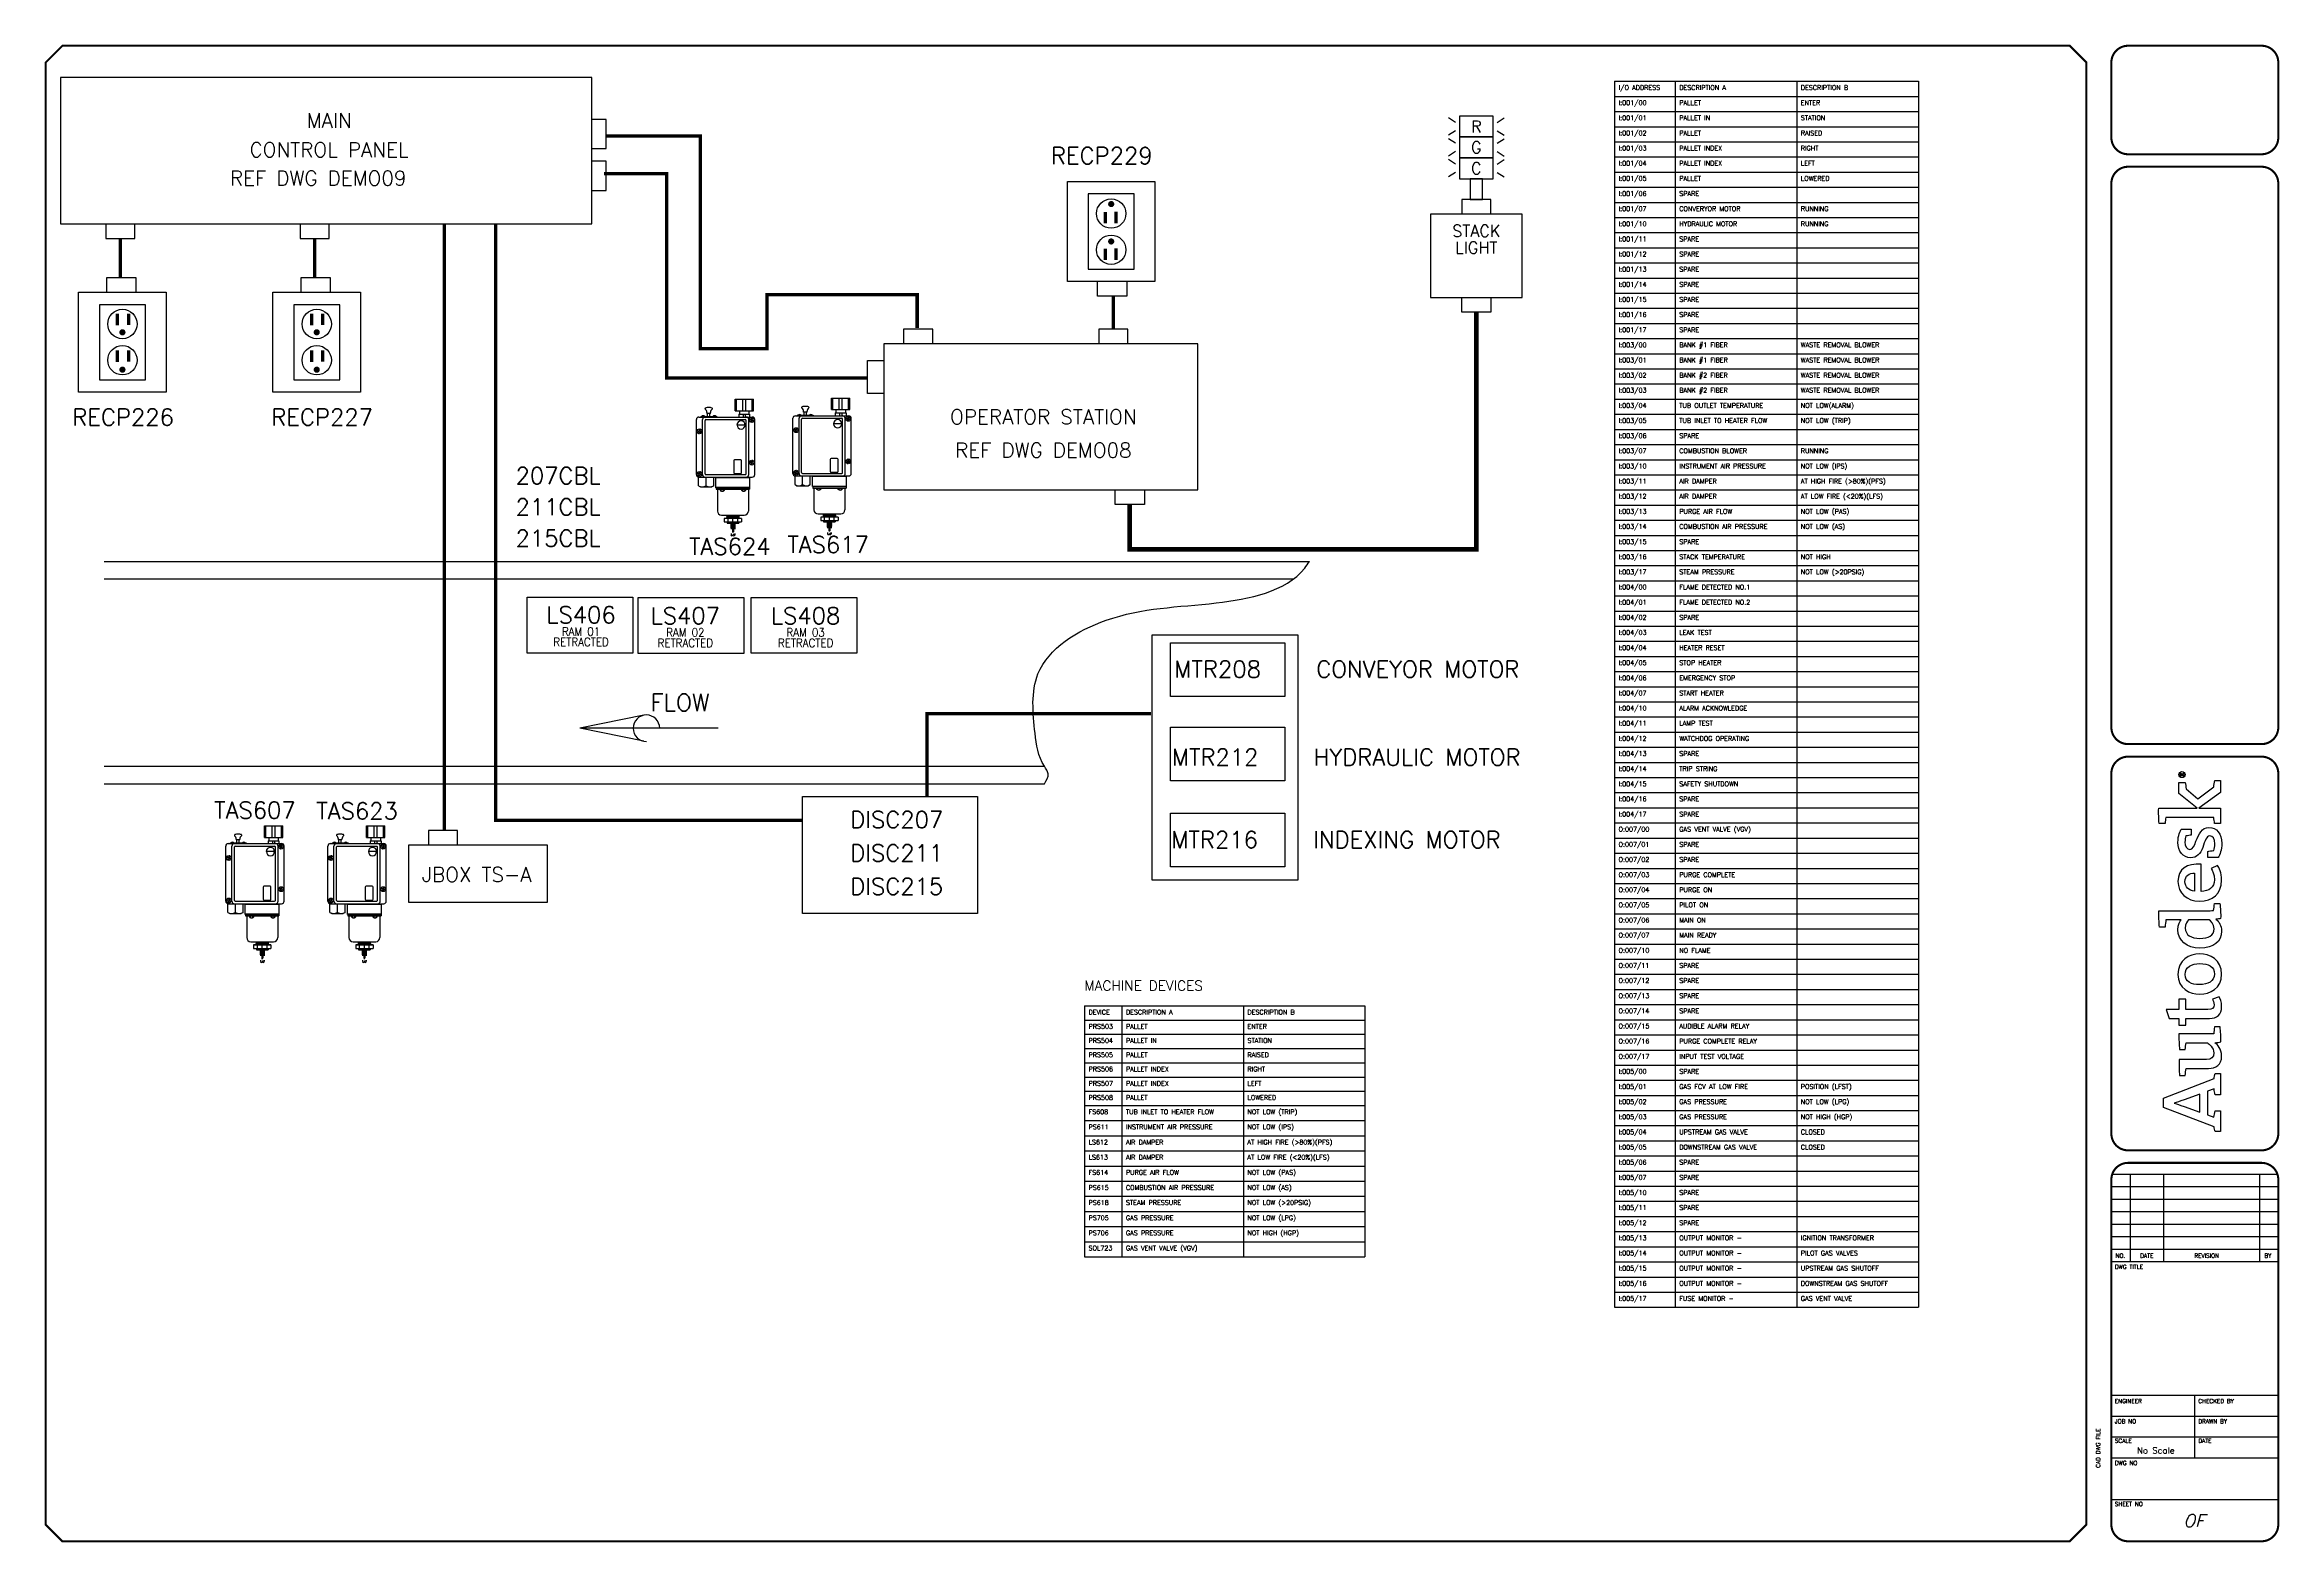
# Model space of a CAD drawing. Header units: inches. Extents: x 0 to 33.5, y 0 to 22.4.
import ezdxf
from ezdxf.enums import TextEntityAlignment as Align

# ---------------------------------------------------------------- set-up
doc = ezdxf.new("R2010")
doc.units = ezdxf.units.IN
doc.header["$MEASUREMENT"] = 0
doc.linetypes.add('DASHED', pattern=[0.75, 0.5, -0.25])
for name, color, linetype in [('LAYER_1', 160, 'Continuous'), ('MISC', 7, 'Continuous'), ('PDESC', 142, 'Continuous'), ('PSYMS', 7, 'Continuous'), ('PTAG', 150, 'Continuous'), ('REFDWG', 6, 'Continuous'), ('TITLE', 7, 'Continuous')]:
    doc.layers.add(name, color=color, linetype=linetype)
doc.styles.add('ITALIC', font='ITALIC')
doc.styles.add('LEGACY', font='romans.shx')
doc.styles.add('ROMANS', font='ROMANS')
doc.styles.add('SIMPLEX', font='SIMPLEX')
doc.styles.add('WD', font='romans.shx')

# ---------------------------------------------------------------- blocks, each defined once
blk = doc.blocks.new('MMREFDWG')
at = {"style": 'LEGACY', "width": 0.9, "flags": 8}
blk.add_attdef('REF_DWG', (0, 0), '', height=0.1, dxfattribs=at)
blk = doc.blocks.new('MMPTAG')
at = {"style": 'WD', "width": 0.9, "flags": 8}
for tag, p in [('P_TAG1', (-0.125, 0)), ('DESC1', (0.75, 0)), ('DESC2', (0.75, -0.188)), ('DESC3', (0.75, -0.375))]:
    blk.add_attdef(tag, p, '', height=0.125, dxfattribs=at)
at = {"linetype": 'Continuous', "style": 'WD', "flags": 1}
for tag, p in [('P_MFG', (-0.123, -0.169)), ('P_CAT', (-0.123, -0.103))]:
    blk.add_attdef(tag, text='', height=0.05, dxfattribs=at).set_placement(p, align=Align.MIDDLE)
at = {"linetype": 'Continuous', "style": 'WD', "flags": 9}
for tag, p in [('P_ASSYCODE', (-0.123, -0.216)), ('WDBLKNAM', (-0.123, -0.069))]:
    blk.add_attdef(tag, text='', height=0.01, dxfattribs=at).set_placement(p, align=Align.CENTER)
blk = doc.blocks.new('wd_ptag')
at = {"style": 'WD', "width": 0.9, "flags": 1}
blk.add_attdef('P_ITEM', text='', height=0.125, dxfattribs=at).set_placement((0, 0.469), align=Align.CENTER)
at = {"style": 'WD'}
for tag, width, p in [('INST', 0.8, (0, 0.312)), ('P_TAG1', 0.9, (0, 0)), ('LOC', 0.8, (0, 0.156)), ('DESC1', 0.9, (0, -0.188)), ('DESC2', 0.9, (0, -0.344)), ('DESC3', 0.9, (0, -0.5)), ('MFG', 0.9, (0, -0.656)), ('CAT', 0.9, (0, -0.812))]:
    blk.add_attdef(tag, text='', height=0.125, dxfattribs=dict(at, width=width)).set_placement(p, align=Align.CENTER)
at = {"linetype": 'Continuous', "style": 'WD'}
for tag, flags, p in [('RATING10', 9, (0.344, -0.312)), ('RATING12', 9, (0.344, -0.327)), ('RATING11', 9, (0.344, -0.343)), ('RATING1', 9, (0.344, -0.171)), ('RATING2', 9, (0.344, -0.187)), ('RATING4', 9, (0.344, -0.202)), ('RATING3', 9, (0.344, -0.218)), ('RATING8', 9, (0.344, -0.234)), ('RATING7', 9, (0.344, -0.249)), ('RATING6', 9, (0.344, -0.265)), ('RATING5', 9, (0.344, -0.281)), ('RATING9', 9, (0.344, -0.296)), ('WDBLKNAM', 1, (0.359, -0.369)), ('ASSYCODE', 9, (0.016, -0.859))]:
    blk.add_attdef(tag, text='', height=0.01, dxfattribs=dict(at, flags=flags)).set_placement(p, align=Align.CENTER)
blk = doc.blocks.new('AI9-BLK2')
at = {"layer": 'LAYER_1', "color": 7}
blk.add_circle((0, 0), 2.03, dxfattribs=at)
blk.add_open_spline([(1.7, 0), (1.7, -1), (1, -1.8), (0, -1.8), (-1, -1.8), (-1.7, -1), (-1.7, 0), (-1.7, 1), (-1, 1.8), (0, 1.8), (1, 1.8), (1.7, 1), (1.7, 0)], degree=3, knots=[0, 0, 0, 0, 1, 1, 1, 2, 2, 2, 3, 3, 3, 4, 4, 4, 4], dxfattribs=at)
blk = doc.blocks.new('AI9-BLK1')
at = {"layer": 'LAYER_1', "color": 7}
for points, knots in [([(0.7, -1.1), (0.7, -1.1), (0.2, -0.4), (0.2, -0.4), (0.1, -0.2), (0, -0.2), (-0.1, -0.1), (0.3, 0), (0.5, 0.2), (0.5, 0.5), (0.5, 0.8), (0.3, 1.1), (-0.2, 1.1), (-0.2, 1.1), (-0.8, 1.1), (-0.8, 1.1), (-0.8, 1.1), (-0.8, -1.1), (-0.8, -1.1), (-0.8, -1.1), (-0.5, -1.1), (-0.5, -1.1), (-0.5, -1.1), (-0.5, -0.1), (-0.5, -0.1), (-0.4, -0.1), (-0.3, -0.2), (-0.2, -0.3), (-0.2, -0.3), (0.3, -1.1), (0.3, -1.1), (0.3, -1.1), (0.7, -1.1), (0.7, -1.1)], [0, 0, 0, 0, 1, 1, 1, 2, 2, 2, 3, 3, 3, 4, 4, 4, 5, 5, 5, 6, 6, 6, 7, 7, 7, 8, 8, 8, 9, 9, 9, 10, 10, 10, 11, 11, 11, 11]), ([(0.2, 0.5), (0.2, 0.2), (-0.1, 0.1), (-0.3, 0.1), (-0.3, 0.1), (-0.5, 0.1), (-0.5, 0.1), (-0.5, 0.1), (-0.5, 0.8), (-0.5, 0.8), (-0.5, 0.8), (-0.2, 0.8), (-0.2, 0.8), (0.1, 0.8), (0.2, 0.7), (0.2, 0.5)], [0, 0, 0, 0, 1, 1, 1, 2, 2, 2, 3, 3, 3, 4, 4, 4, 5, 5, 5, 5])]:
    blk.add_open_spline(points, degree=3, knots=knots, dxfattribs=at)
blk = doc.blocks.new('LOGO')
for points, knots in [([(35.2, 4.3), (35.2, 4.3), (22.1, 38.1), (22.1, 38.1), (22.1, 38.1), (16.1, 38.1), (16.1, 38.1), (16.1, 38.1), (3.2, 4.3), (3.2, 4.3), (2.2, 4.2), (0.9, 4), (0, 3.7), (0, 3.7), (0, 0), (0, 0), (0, 0), (13.7, 0), (13.7, 0), (13.7, 0), (13.7, 3.7), (13.7, 3.7), (12.4, 4), (10.9, 4.3), (9.5, 4.4), (9.5, 4.4), (11.1, 8.8), (11.1, 8.8), (11.1, 8.8), (26.8, 8.8), (26.8, 8.8), (26.8, 8.8), (28.4, 4.3), (28.4, 4.3), (27, 4.2), (25.8, 4), (24.5, 3.7), (24.5, 3.7), (24.5, 0), (24.5, 0), (24.5, 0), (38.7, 0), (38.7, 0), (38.7, 0), (38.7, 3.7), (38.7, 3.7), (37.9, 3.9), (36, 4.3), (35.2, 4.3)], [0, 0, 0, 0, 1, 1, 1, 2, 2, 2, 3, 3, 3, 4, 4, 4, 5, 5, 5, 6, 6, 6, 7, 7, 7, 8, 8, 8, 9, 9, 9, 10, 10, 10, 11, 11, 11, 12, 12, 12, 13, 13, 13, 14, 14, 14, 15, 15, 15, 16, 16, 16, 16]), ([(12.8, 13.8), (12.8, 13.8), (16.6, 24.3), (16.6, 24.3), (17.8, 27.5), (18.2, 28.8), (18.8, 30.9), (18.8, 30.9), (18.9, 30.9), (18.9, 30.9), (19.6, 28.9), (20, 27.5), (21.1, 24.3), (21.1, 24.3), (24.9, 13.8), (24.9, 13.8), (24.9, 13.8), (12.8, 13.8), (12.8, 13.8)], [0, 0, 0, 0, 1, 1, 1, 2, 2, 2, 3, 3, 3, 4, 4, 4, 5, 5, 5, 6, 6, 6, 6]), ([(70.8, 23.1), (70.8, 23.1), (70.8, 27.7), (70.8, 27.7), (70.8, 27.7), (75.3, 27.7), (75.3, 27.7), (75.3, 27.7), (75.3, 34.3), (75.3, 34.3), (75.3, 34.3), (81.3, 36.2), (81.3, 36.2), (81.3, 36.2), (81.3, 27.7), (81.3, 27.7), (81.3, 27.7), (88, 27.7), (88, 27.7), (88, 27.7), (88, 23.1), (88, 23.1), (88, 23.1), (81.3, 23.1), (81.3, 23.1), (81.3, 23.1), (81.3, 8.4), (81.3, 8.4), (81.3, 5.6), (82.1, 4.3), (84.3, 4.3), (86, 4.3), (87.5, 5.1), (88, 5.5), (88, 5.5), (89.7, 0.9), (89.7, 0.9), (88.7, 0.3), (86.5, -0.7), (83.2, -0.7), (77.6, -0.7), (75.3, 2.4), (75.3, 7.4), (75.3, 7.4), (75.3, 23.1), (75.3, 23.1), (75.3, 23.1), (70.8, 23.1), (70.8, 23.1)], [0, 0, 0, 0, 1, 1, 1, 2, 2, 2, 3, 3, 3, 4, 4, 4, 5, 5, 5, 6, 6, 6, 7, 7, 7, 8, 8, 8, 9, 9, 9, 10, 10, 10, 11, 11, 11, 12, 12, 12, 13, 13, 13, 14, 14, 14, 15, 15, 15, 16, 16, 16, 16]), ([(147.1, 4.7), (147.1, 5.4), (147, 6.1), (147, 6.9), (147, 6.9), (147, 41.1), (147, 41.1), (143.4, 41.2), (139.3, 41), (136.1, 40.7), (136.1, 40.7), (136.1, 37), (136.1, 37), (137.7, 36.8), (139.6, 36.6), (141, 36.4), (141, 36.4), (141, 36.4), (141, 36.4), (141, 36.4), (141, 26.2), (141, 26.2), (140, 27.1), (138, 28.4), (134.3, 28.4), (127.3, 28.4), (122, 22.6), (122, 13.8), (122, 4.5), (126.6, -0.7), (133.4, -0.7), (137.1, -0.7), (139.6, 1.1), (141.3, 3.1), (141.3, 2.1), (141.6, 0.6), (141.8, 0), (145.2, -0.2), (148.7, 0.1), (151.7, 0.4), (151.7, 0.4), (151.7, 4.1), (151.7, 4.1), (150.2, 4.2), (148.4, 4.5), (147.1, 4.7)], [0, 0, 0, 0, 1, 1, 1, 2, 2, 2, 3, 3, 3, 4, 4, 4, 5, 5, 5, 6, 6, 6, 7, 7, 7, 8, 8, 8, 9, 9, 9, 10, 10, 10, 11, 11, 11, 12, 12, 12, 13, 13, 13, 14, 14, 14, 15, 15, 15, 15]), ([(229.4, 4.6), (229.4, 4.6), (221.5, 15.2), (221.5, 15.2), (221.5, 15.2), (228, 23), (228, 23), (229.4, 23.1), (231.3, 23.3), (232.4, 23.6), (232.4, 23.6), (232.4, 27.7), (232.4, 27.7), (232.4, 27.7), (225, 27.7), (225, 27.7), (225, 27.7), (215.2, 15.6), (215.2, 15.6), (215.2, 15.6), (215.2, 41.2), (215.2, 41.2), (211.8, 41.3), (208.2, 41.2), (205.1, 40.9), (205.1, 40.9), (205.1, 36.9), (205.1, 36.9), (206.5, 36.8), (208, 36.6), (209.1, 36.5), (209.1, 36.5), (209.1, 4.5), (209.1, 4.5), (207.8, 4.4), (206.3, 4.2), (205.1, 4), (205.1, 4), (205.1, 0), (205.1, 0), (205.1, 0), (215.2, 0), (215.2, 0), (215.2, 0), (215.2, 14.5), (215.2, 14.5), (215.2, 14.5), (225.6, 0), (225.6, 0), (225.6, 0), (233.7, 0), (233.7, 0), (233.7, 0), (233.7, 3.8), (233.7, 3.8), (232.2, 4.2), (230.6, 4.4), (229.4, 4.6)], [0, 0, 0, 0, 1, 1, 1, 2, 2, 2, 3, 3, 3, 4, 4, 4, 5, 5, 5, 6, 6, 6, 7, 7, 7, 8, 8, 8, 9, 9, 9, 10, 10, 10, 11, 11, 11, 12, 12, 12, 13, 13, 13, 14, 14, 14, 15, 15, 15, 16, 16, 16, 17, 17, 17, 18, 18, 18, 19, 19, 19, 19]), ([(59.7, -0.1), (59.5, 0.6), (59.2, 2.6), (59.1, 3.8), (57.8, 2), (54.9, -0.7), (50.2, -0.7), (44.2, -0.7), (42, 3.1), (42, 8.1), (42, 8.1), (42, 22.9), (42, 22.9), (40.6, 23.2), (38.8, 23.4), (37.3, 23.5), (37.3, 23.5), (37.3, 27.3), (37.3, 27.3), (40.3, 27.6), (44.4, 27.8), (48, 27.6), (48, 27.6), (48, 9.3), (48, 9.3), (48, 6.2), (49.1, 4.5), (52.3, 4.5), (55.8, 4.5), (58.4, 7.9), (59, 8.6), (59, 8.6), (59, 23), (59, 23), (57.8, 23.2), (56, 23.4), (54.6, 23.5), (54.6, 23.5), (54.6, 27.3), (54.6, 27.3), (57.6, 27.7), (61.5, 27.8), (65, 27.7), (65, 27.7), (65, 4.6), (65, 4.6), (66.3, 4.4), (68.1, 4.2), (69.6, 4.1), (69.6, 4.1), (69.6, 0.3), (69.6, 0.3), (66.7, 0), (63, -0.2), (59.7, -0.1)], [0, 0, 0, 0, 1, 1, 1, 2, 2, 2, 3, 3, 3, 4, 4, 4, 5, 5, 5, 6, 6, 6, 7, 7, 7, 8, 8, 8, 9, 9, 9, 10, 10, 10, 11, 11, 11, 12, 12, 12, 13, 13, 13, 14, 14, 14, 15, 15, 15, 16, 16, 16, 17, 17, 17, 18, 18, 18, 18]), ([(104.8, -0.7), (95.2, -0.7), (91.4, 7), (91.4, 13.8), (91.4, 20.6), (95.1, 28.4), (104.6, 28.4), (114.1, 28.4), (118.3, 20.8), (118.3, 14), (118.3, 7.2), (114.2, -0.7), (104.8, -0.7)], [0, 0, 0, 0, 1, 1, 1, 2, 2, 2, 3, 3, 3, 4, 4, 4, 4]), ([(104.5, 23.6), (99.6, 23.6), (97.8, 19.5), (97.8, 14), (97.8, 8.5), (99.9, 4.1), (104.8, 4.1), (109.8, 4.1), (111.8, 8.2), (111.8, 13.8), (111.8, 19.3), (109.5, 23.6), (104.5, 23.6)], [0, 0, 0, 0, 1, 1, 1, 2, 2, 2, 3, 3, 3, 4, 4, 4, 4]), ([(141, 7.6), (140.3, 6.7), (138.2, 4.3), (135, 4.3), (130.5, 4.3), (128.5, 8.1), (128.5, 13.8), (128.5, 19.6), (130.9, 23.5), (135.4, 23.5), (138.3, 23.5), (139.9, 22.3), (141, 21.3), (141, 21.3), (141, 7.6), (141, 7.6)], [0, 0, 0, 0, 1, 1, 1, 2, 2, 2, 3, 3, 3, 4, 4, 4, 5, 5, 5, 5]), ([(167.6, 4.1), (171.4, 4.1), (173.8, 5.5), (175, 6.2), (175, 6.2), (177.1, 2.1), (177.1, 2.1), (175.5, 1.1), (172.6, -0.7), (167.2, -0.7), (158.2, -0.7), (153.3, 5.5), (153.3, 14), (153.3, 22.5), (158.9, 28.4), (166.4, 28.4), (174.6, 28.4), (178.7, 22.5), (177.9, 12.9), (177.9, 12.9), (159.8, 12.9), (159.8, 12.9), (160, 7.9), (162.3, 4.1), (167.6, 4.1)], [0, 0, 0, 0, 1, 1, 1, 2, 2, 2, 3, 3, 3, 4, 4, 4, 5, 5, 5, 6, 6, 6, 7, 7, 7, 8, 8, 8, 8]), ([(172, 17.3), (171.9, 20.8), (170.4, 23.7), (166.3, 23.7), (162.6, 23.7), (160.6, 21.2), (159.9, 17.3), (159.9, 17.3), (172, 17.3), (172, 17.3)], [0, 0, 0, 0, 1, 1, 1, 2, 2, 2, 3, 3, 3, 3]), ([(193.3, 16.4), (190.2, 17.6), (187.8, 18.3), (187.8, 20.5), (187.8, 22.6), (189.9, 23.7), (192.6, 23.7), (194.1, 23.7), (195.6, 23.5), (196.8, 23.1), (196.9, 21.9), (197.1, 20.1), (197.3, 19.6), (197.3, 19.6), (201.3, 19.6), (201.3, 19.6), (201.3, 19.6), (201.3, 26.1), (201.3, 26.1), (200.2, 26.8), (197.1, 28.4), (192.4, 28.4), (186.5, 28.4), (182.2, 25), (182.2, 20.1), (182.2, 15.7), (184.9, 13.4), (189.1, 11.9), (193.4, 10.4), (196.7, 9.3), (196.7, 7.2), (196.7, 5.1), (195, 3.9), (191.4, 3.9), (189.9, 3.9), (188.1, 4.1), (187, 4.6), (186.9, 5.9), (186.6, 7.8), (186.3, 8.4), (186.3, 8.4), (182.3, 8.4), (182.3, 8.4), (182.3, 8.4), (182.3, 1.6), (182.3, 1.6), (182.3, 1.6), (182.3, 1.6), (182.3, 1.6), (184.1, 0.5), (187.5, -0.8), (191.8, -0.8), (198.3, -0.8), (202.4, 2.6), (202.4, 7.8), (202.4, 12.5), (197.8, 14.6), (193.3, 16.4)], [0, 0, 0, 0, 1, 1, 1, 2, 2, 2, 3, 3, 3, 4, 4, 4, 5, 5, 5, 6, 6, 6, 7, 7, 7, 8, 8, 8, 9, 9, 9, 10, 10, 10, 11, 11, 11, 12, 12, 12, 13, 13, 13, 14, 14, 14, 15, 15, 15, 16, 16, 16, 17, 17, 17, 18, 18, 18, 19, 19, 19, 19])]:
    blk.add_open_spline(points, degree=3, knots=knots)
for name, p in [('AI9-BLK2', (237.6, 25.7)), ('AI9-BLK1', (237.8, 25.7))]:
    blk.add_blockref(name, p)
blk = doc.blocks.new('acade_title')
at = {"layer": 'TITLE'}
for p, q in [((30.594, 22.177), (30.594, 20.781)), ((30.969, 5.531), (33.469, 5.531)), ((31.25, 5.531), (31.25, 4.219)), ((31.75, 5.531), (31.75, 4.219)), ((33.188, 5.531), (33.188, 4.219)), ((30.969, 5.344), (33.469, 5.344)), ((30.969, 5.156), (33.469, 5.156)), ((30.969, 4.969), (33.469, 4.969)), ((30.969, 4.781), (33.469, 4.781)), ((30.969, 4.594), (33.469, 4.594)), ((30.969, 4.406), (33.469, 4.406)), ((30.969, 4.219), (33.469, 4.219)), ((30.594, 0.281), (30.594, 2.214)), ((30.969, 2.219), (33.469, 2.219)), ((32.219, 1.281), (32.219, 2.219)), ((30.969, 1.906), (33.469, 1.906)), ((30.969, 1.594), (33.469, 1.594)), ((30.969, 1.281), (33.469, 1.281)), ((30.969, 0.656), (33.469, 0.656))]:
    blk.add_line(p, q, dxfattribs=at)
at = {"layer": 'TITLE', "const_width": 0.0312}
blk.add_lwpolyline([(30.594, 0.281), (30.594, 22.177), (30.344, 22.427), (0.281, 22.427), (0.031, 22.177), (0.031, 0.281), (0.281, 0.031), (30.344, 0.031)], close=True, dxfattribs=at)
for points in [[(31.219, 22.427, 0.414214), (30.969, 22.177, 0.414214)], [(33.469, 22.177, 0.414214), (33.219, 22.427, 0.414214)], [(30.969, 21.052, 0.414214), (31.219, 20.802, 0.414214)], [(33.219, 20.802, 0.414214), (33.469, 21.052, 0.414214)], [(31.219, 20.615, 0.414214), (30.969, 20.365, 0.414214)], [(33.469, 20.365, 0.414214), (33.219, 20.615, 0.414214)], [(30.969, 12.219, 0.414214), (31.219, 11.969, 0.414214)], [(33.219, 11.969, 0.414214), (33.469, 12.219, 0.414214)], [(31.219, 11.781, 0.414214), (30.969, 11.531, 0.414214)], [(33.469, 11.531, 0.414214), (33.219, 11.781, 0.414214)], [(30.969, 6.135, 0.414214), (31.219, 5.885, 0.414214)], [(33.219, 5.885, 0.414214), (33.469, 6.135, 0.414214)], [(31.219, 5.698, 0.414214), (30.969, 5.448, 0.414214)], [(33.469, 5.448, 0.414214), (33.219, 5.698, 0.414214)], [(30.969, 0.281, 0.414214), (31.219, 0.031, 0.414214)], [(33.219, 0.031, 0.414214), (33.469, 0.281, 0.414214)]]:
    blk.add_lwpolyline(points, format="xyb", dxfattribs=at)
for points in [[(33.219, 22.427), (31.219, 22.427)], [(30.969, 22.177), (30.969, 21.052)], [(33.469, 22.177), (33.469, 21.052)], [(33.219, 20.802), (31.219, 20.802)], [(33.219, 20.615), (31.219, 20.615)], [(30.969, 20.365), (30.969, 12.219)], [(33.469, 20.365), (33.469, 12.219)], [(31.219, 11.969), (33.219, 11.969)], [(31.219, 11.781), (33.219, 11.781)], [(31.219, 5.885), (33.219, 5.885)], [(31.219, 5.698), (33.219, 5.698)], [(30.969, 5.448), (30.969, 0.281)], [(33.469, 5.448), (33.469, 0.281)], [(31.219, 0.031), (33.219, 0.031)]]:
    blk.add_lwpolyline(points, dxfattribs=at)
at = {"layer": 'TITLE', "color": 7, "const_width": 0.0312}
for points in [[(30.969, 11.531), (30.969, 6.135)], [(33.469, 11.531), (33.469, 6.135)]]:
    blk.add_lwpolyline(points, dxfattribs=at)
at = {"xscale": 0.02250000000000085, "yscale": 0.02250000000000085, "zscale": 0.02250000000000085, "rotation": 90}
blk.add_blockref('LOGO', (32.605, 6.167), dxfattribs=at)
at = {"layer": 'TITLE', "color": 1, "style": 'SIMPLEX'}
for s, p in [('DWG TITLE', (31.021, 4.109)), ('ENGINEER', (31.021, 2.099)), ('CHECKED BY', (32.271, 2.099)), ('JOB NO', (31.021, 1.797)), ('DRAWN BY', (32.271, 1.797)), ('SCALE', (31.021, 1.505)), ('DATE', (32.271, 1.505)), ('DWG NO', (31.021, 1.172)), ('SHEET NO', (31.021, 0.557))]:
    blk.add_text(s, height=0.0625, dxfattribs=at).set_placement(p)
at = {"layer": 'TITLE', "color": 1}
for s, height, style, p in [('NO.', 0.0625, 'SIMPLEX', (31.104, 4.307)), ('DATE', 0.0625, 'SIMPLEX', (31.5, 4.307)), ('REVISION', 0.0625, 'SIMPLEX', (32.396, 4.307)), ('BY', 0.0625, 'SIMPLEX', (33.313, 4.307)), ('OF', 0.1875, 'ITALIC', (32.208, 0.339))]:
    blk.add_text(s, height=height, dxfattribs=dict(at, style=style)).set_placement(p, align=Align.MIDDLE)
at = {"layer": 'TITLE', "color": 1, "style": 'SIMPLEX'}
blk.add_text('CAD DWG FILE', height=0.0625, rotation=90, dxfattribs=at).set_placement((30.802, 1.13))
at = {"layer": 'TITLE', "color": 1, "style": 'ITALIC'}
for tag, height, p in [('TITLE#1', 0.125, (32.156, 3.406)), ('TITLE#2', 0.125, (32.156, 3.204)), ('TITLE#3', 0.125, (32.156, 3.001)), ('TITLE#4', 0.125, (32.156, 2.799)), ('DWG#', 0.2, (32.156, 0.826))]:
    blk.add_attdef(tag, text='', height=height, dxfattribs=at).set_placement(p, align=Align.CENTER)
at = {"layer": 'TITLE', "color": 1, "style": 'SIMPLEX'}
blk.add_attdef('CAD#', (30.826, 1.958), '', height=0.0938, rotation=90, dxfattribs=at)
at = {"layer": 'TITLE', "color": 1}
for tag, p, height, style in [('ENGINEER', (31.237, 1.958), 0.0938, 'ITALIC'), ('CHKDBY', (32.424, 1.958), 0.0938, 'ITALIC'), ('JOB#', (31.464, 1.644), 0.0938, 'SIMPLEX'), ('DRAWNBY', (32.494, 1.644), 0.0938, 'ITALIC'), ('SCALE', (31.353, 1.344), 0.0938, 'SIMPLEX'), ('DATE', (32.408, 1.344), 0.0938, 'SIMPLEX'), ('SHTS', (32.532, 0.25), 0.2, 'ITALIC')]:
    blk.add_attdef(tag, p, '', height=height, dxfattribs=dict(at, style=style))
at = {"layer": 'TITLE', "color": 1, "style": 'ITALIC'}
blk.add_attdef('SH#', text='', height=0.2, dxfattribs=at).set_placement((31.881, 0.25), align=Align.RIGHT)
at = {"layer": 'TITLE', "color": 7, "flags": 9}
blk.add_attdef('WD_TB', (31.219, 0.031), '', height=0.125, dxfattribs=at)
blk = doc.blocks.new('E1310001')
for p, q in [((1.94, 1.5), (3.04, 1.5)), ((1.94, 0.81), (1.94, 1.5)), ((1.94, 0.81), (1.94, 1.5)), ((1.94, 1.5), (3.04, 1.5)), ((2.02, 0.81), (2.02, 1.5)), ((2.4, 0.81), (2.4, 1.5)), ((2.58, 0.81), (2.58, 1.5)), ((2.96, 0.81), (2.96, 1.5)), ((3.04, 0.81), (3.04, 1.5)), ((3.04, 0.81), (3.04, 1.5)), ((-0.38, -3.01), (-0.38, 0.29)), ((-0.38, -3.01), (-0.38, 0.29)), ((-0.23, 0.44), (-0.12, 0.44)), ((-0.23, 0.44), (2.97, 0.44)), ((-0.12, 0.48), (-0.07, 0.48)), ((-0.12, 0.48), (-0.12, 0.44)), ((-0.12, 0.48), (0.84, 0.48)), ((-0.12, 0.48), (-0.12, 0.44)), ((-0.01, -3.01), (-0.01, 0.29)), ((0.12, 0.48), (0.29, 0.48)), ((0.14, -2.96), (0.14, 0.24)), ((0.19, 0.29), (2.55, 0.29)), ((0.26, 0.66), (0.26, 0.71)), ((0.26, 0.66), (0.26, 0.71)), ((0.47, 0.66), (0.26, 0.66)), ((0.29, 0.66), (0.26, 0.66)), ((0.29, 0.48), (0.29, 0.66)), ((0.29, 0.48), (0.29, 0.66)), ((0.47, 0.66), (0.43, 0.66)), ((0.43, 0.48), (0.43, 0.66)), ((0.43, 0.48), (0.43, 0.66)), ((0.43, 0.48), (0.6, 0.48)), ((0.47, 0.66), (0.47, 0.71)), ((0.47, 0.66), (0.47, 0.71)), ((0.8, 0.48), (0.84, 0.48)), ((0.84, 0.48), (0.84, 0.44)), ((0.84, 0.48), (0.84, 0.44)), ((0.84, 0.44), (2.16, 0.44)), ((1.94, 0.81), (2.2, 0.81)), ((1.94, 0.81), (3.04, 0.81)), ((2.16, 0.61), (2.2, 0.61)), ((2.16, 0.61), (2.16, 0.44)), ((2.16, 0.61), (2.81, 0.61)), ((2.16, 0.61), (2.16, 0.44)), ((2.2, 0.81), (2.2, 0.61)), ((2.2, 0.81), (2.2, 0.61)), ((2.42, 0.61), (2.42, 0.44)), ((2.55, 0.61), (2.55, 0.44)), ((2.6, -2.96), (2.6, 0.24)), ((2.76, -3.01), (2.76, 0.29)), ((2.77, 0.81), (2.77, 0.61)), ((2.77, 0.81), (2.77, 0.61)), ((2.77, 0.81), (3.04, 0.81)), ((2.77, 0.61), (2.81, 0.61)), ((2.81, 0.61), (2.81, 0.44)), ((2.81, 0.61), (2.81, 0.44)), ((2.81, 0.44), (2.97, 0.44)), ((2.92, 0.25), (2.81, 0.28)), ((2.82, 0.32), (2.93, 0.28)), ((2.88, 0.14), (2.92, 0.25)), ((2.95, 0.23), (2.92, 0.13)), ((2.93, 0.28), (2.97, 0.39)), ((3.06, 0.2), (2.95, 0.23)), ((3, 0.38), (2.97, 0.27)), ((2.97, 0.27), (3.07, 0.24)), ((3.12, -3.01), (3.12, 0.29)), ((3.12, -3.01), (3.12, 0.29)), ((-0.22, -0.44), (-0.32, -0.4)), ((-0.31, -0.36), (-0.2, -0.4)), ((-0.25, -0.54), (-0.22, -0.44)), ((-0.18, -0.45), (-0.21, -0.55)), ((-0.2, -0.4), (-0.17, -0.29)), ((-0.07, -0.48), (-0.18, -0.45)), ((-0.13, -0.31), (-0.17, -0.41)), ((-0.17, -0.41), (-0.06, -0.45)), ((2.55, -0.04), (2.05, -0.04)), ((1.86, -2.17), (1.86, -2.89)), ((2.28, -2.12), (1.91, -2.12)), ((2.33, -2.89), (2.33, -2.17)), ((2.92, -2.3), (2.81, -2.27)), ((2.82, -2.23), (2.93, -2.27)), ((2.88, -2.41), (2.92, -2.3)), ((2.95, -2.32), (2.92, -2.42)), ((2.93, -2.27), (2.97, -2.16)), ((3.06, -2.35), (2.95, -2.32)), ((3, -2.17), (2.97, -2.28)), ((2.97, -2.28), (3.07, -2.32)), ((-0.22, -2.99), (-0.32, -2.95)), ((-0.31, -2.91), (-0.2, -2.95)), ((-0.25, -3.09), (-0.22, -2.99)), ((-0.25, -3.16), (-0.23, -3.16)), ((-0.25, -3.68), (-0.25, -3.16)), ((-0.25, -3.16), (2.97, -3.16)), ((-0.25, -3.68), (-0.25, -3.16)), ((-0.25, -3.68), (-0.14, -3.75)), ((-0.25, -3.68), (-0.14, -3.75)), ((-0.18, -3), (-0.21, -3.1)), ((-0.2, -2.95), (-0.17, -2.84)), ((-0.07, -3.03), (-0.18, -3)), ((-0.13, -2.86), (-0.17, -2.96)), ((-0.17, -2.96), (-0.06, -3)), ((-0.14, -3.75), (0.55, -3.75)), ((-0.14, -3.75), (0.55, -3.75)), ((0.19, -3.01), (2.55, -3.01)), ((0.2, -3.68), (0.2, -3.16)), ((0.66, -3.68), (0.55, -3.75)), ((0.66, -3.68), (0.55, -3.75)), ((0.66, -3.68), (0.66, -3.16)), ((0.66, -3.68), (0.66, -3.16)), ((0.66, -3.16), (0.79, -3.16)), ((0.79, -3.8), (0.79, -3.16)), ((0.79, -3.8), (0.79, -3.16)), ((0.79, -3.18), (2.83, -3.18)), ((0.79, -3.77), (2.83, -3.77)), ((0.79, -3.8), (0.81, -3.8)), ((0.79, -3.8), (2.83, -3.8)), ((0.81, -3.8), (0.81, -3.89)), ((0.81, -3.8), (0.81, -3.89)), ((0.81, -3.89), (0.88, -3.89)), ((0.81, -3.89), (2.81, -3.89)), ((0.88, -3.89), (0.88, -5.19)), ((0.88, -3.89), (0.88, -5.19)), ((1.91, -2.94), (2.28, -2.94)), ((2.74, -3.89), (2.74, -5.19)), ((2.74, -3.89), (2.74, -5.19)), ((2.74, -3.89), (2.81, -3.89)), ((2.81, -3.8), (2.81, -3.89)), ((2.81, -3.8), (2.81, -3.89)), ((2.81, -3.8), (2.83, -3.8)), ((2.83, -3.8), (2.83, -3.16)), ((2.83, -3.8), (2.83, -3.16)), ((2.83, -3.16), (2.97, -3.16)), ((1.13, -5.44), (1.46, -5.44)), ((1.13, -5.44), (2.49, -5.44)), ((1.29, -5.63), (1.29, -5.84)), ((2.33, -5.63), (1.29, -5.63)), ((1.29, -5.63), (1.29, -5.84)), ((1.46, -5.63), (1.29, -5.63)), ((2.33, -5.64), (1.29, -5.64)), ((1.29, -5.84), (1.46, -5.84)), ((1.29, -5.84), (2.33, -5.84)), ((1.29, -5.84), (2.33, -5.84)), ((1.46, -5.44), (1.46, -5.5)), ((1.46, -5.44), (1.46, -5.5)), ((1.46, -5.58), (1.46, -5.63)), ((1.46, -5.58), (1.46, -5.63)), ((1.46, -5.84), (1.46, -5.92)), ((1.46, -5.84), (1.46, -5.92)), ((1.46, -5.92), (1.7, -5.92)), ((1.46, -5.92), (2.16, -5.92)), ((1.46, -5.92), (2.16, -5.92)), ((1.52, -5.84), (1.52, -5.63)), ((1.7, -5.92), (1.7, -5.92)), ((1.7, -5.92), (1.7, -5.92)), ((1.7, -5.97), (1.92, -5.95)), ((1.7, -5.97), (1.7, -5.97)), ((1.7, -6.02), (1.92, -6)), ((1.7, -6.02), (1.7, -6.02)), ((1.7, -6.07), (1.92, -6.05)), ((1.7, -6.07), (1.7, -6.07)), ((1.7, -6.12), (1.92, -6.1)), ((1.7, -6.12), (1.7, -6.12)), ((1.7, -6.17), (1.92, -6.15)), ((1.7, -6.17), (1.7, -6.17)), ((1.7, -6.22), (1.92, -6.2)), ((1.7, -6.22), (1.78, -6.21)), ((1.78, -6.21), (1.78, -6.43)), ((1.78, -6.21), (1.78, -6.43)), ((1.81, -5.84), (1.81, -5.63)), ((1.81, -5.84), (1.81, -5.63)), ((1.84, -6.21), (1.92, -6.2)), ((1.84, -6.21), (1.84, -6.43)), ((1.84, -6.21), (1.84, -6.43)), ((1.91, -5.95), (1.92, -5.95)), ((1.91, -6), (1.92, -6)), ((1.91, -6.05), (1.92, -6.05)), ((1.91, -6.1), (1.92, -6.1)), ((1.91, -6.15), (1.92, -6.15)), ((1.94, -5.92), (2.16, -5.92)), ((2.1, -5.84), (2.1, -5.63)), ((2.16, -5.44), (2.16, -5.5)), ((2.16, -5.44), (2.16, -5.5)), ((2.16, -5.44), (2.49, -5.44)), ((2.16, -5.58), (2.16, -5.63)), ((2.16, -5.58), (2.16, -5.63)), ((2.33, -5.63), (2.16, -5.63)), ((2.16, -5.84), (2.16, -5.92)), ((2.16, -5.84), (2.16, -5.92)), ((2.16, -5.84), (2.33, -5.84)), ((2.33, -5.63), (2.33, -5.84)), ((2.33, -5.63), (2.33, -5.84))]:
    blk.add_line(p, q)
at = {"linetype": 'Continuous'}
for p, q in [((1.06, -3.94), (1.08, -3.94)), ((1.25, -3.94), (1.28, -3.94)), ((2.34, -3.94), (2.37, -3.94)), ((2.54, -3.94), (2.56, -3.94)), ((1.46, -5.5), (2.16, -5.5)), ((2.16, -5.58), (1.46, -5.58))]:
    blk.add_line(p, q, dxfattribs=at)
at = {"linetype": 'DASHED'}
for p, q in [((1.7, -6.22), (1.7, -6.28)), ((1.7, -6.22), (1.7, -6.28)), ((1.7, -6.54), (1.7, -6.63)), ((1.7, -6.54), (1.7, -6.63)), ((1.92, -6.2), (1.92, -6.28)), ((1.92, -6.2), (1.92, -6.28)), ((1.92, -6.54), (1.92, -6.63)), ((1.92, -6.54), (1.92, -6.63))]:
    blk.add_line(p, q, dxfattribs=at)
at = {"linetype": 'Continuous'}
for points in [[(1.06, -3.94, 0.04311), (1.07, -3.96, 0.089864), (1.11, -4, 0.114722)], [(1.08, -3.94, 0.038143), (1.09, -3.96, 0.107159), (1.13, -4, 0.020152), (1.13, -4, 0.146236)], [(1.2, -4.01, 0.018907), (1.2, -4, 0.107159), (1.24, -3.97, 0.046714), (1.25, -3.94, 0.064008)], [(1.22, -4, 0.087698), (1.26, -3.97, 0.056406), (1.28, -3.94, 0.084149)], [(2.34, -3.94, 0.04311), (2.35, -3.96, 0.089864), (2.39, -4, 0.114722)], [(2.37, -3.94, 0.038143), (2.38, -3.96, 0.107159), (2.41, -4, 0.020152), (2.42, -4, 0.146236)], [(2.48, -4.01, 0.018907), (2.48, -4, 0.107159), (2.52, -3.97, 0.046714), (2.54, -3.94, 0.064008)], [(2.51, -4, 0.087698), (2.54, -3.97, 0.056406), (2.56, -3.94, 0.084149)]]:
    blk.add_lwpolyline(points, format="xyb", dxfattribs=at)
for centre in [(2.94, 0.26), (-0.19, -0.42), (2.94, -2.29), (-0.19, -2.97)]:
    blk.add_circle(centre, 0.146)
for centre, radius, start, end in [((-0.23, 0.29), 0.15, 90, 180), ((-0.23, 0.29), 0.15, 90, 180), ((0.02, 0.39), 0.128, 40.2781, 139.7219), ((0.02, 0.39), 0.128, 40.2781, 139.7219), ((0.14, 0.29), 0.15, 90, 180), ((0.17, 0.94), 0.0345, 100.7094, 241.5371), ((0.17, 0.94), 0.0345, 100.7094, 241.5371), ((0.19, 0.24), 0.05, 90, 180), ((-0.02, 0.7), 0.275, 1.923, 51.1312), ((-0.02, 0.7), 0.275, 1.923, 51.1312), ((0.36, 0.3), 0.708, 89.9747, 106.1631), ((0.36, 0.3), 0.708, 89.9747, 106.1631), ((0.36, 0.3), 0.708, 73.8369, 90.0253), ((0.36, 0.3), 0.708, 73.8369, 90.0253), ((0.74, 0.7), 0.275, 128.8688, 178.077), ((0.74, 0.7), 0.275, 128.8688, 178.077), ((0.55, 0.94), 0.0345, 298.4629, 79.2906), ((0.55, 0.94), 0.0345, 298.4629, 79.2906), ((0.7, 0.39), 0.128, 40.2781, 139.7219), ((0.7, 0.39), 0.128, 40.2781, 139.7219), ((2.3, -0.04), 0.25, 0, 180), ((2.55, 0.24), 0.05, 0, 90), ((2.61, 0.29), 0.15, 0, 90), ((2.94, 0.26), 0.132, 153.0309, 169.8002), ((2.94, 0.26), 0.132, 243.0309, 259.8002), ((2.97, 0.29), 0.15, 0, 90), ((2.97, 0.29), 0.15, 0, 90), ((2.94, 0.26), 0.132, 63.0309, 79.8002), ((2.94, 0.26), 0.132, 333.0309, 349.8002), ((-0.19, -0.42), 0.132, 153.0309, 169.8002), ((-0.19, -0.42), 0.132, 243.0309, 259.8002), ((-0.19, -0.42), 0.132, 63.0309, 79.8002), ((-0.19, -0.42), 0.132, 333.0309, 349.8002), ((2.3, -0.04), 0.244, 180, 0), ((1.91, -2.17), 0.05, 90, 180), ((2.28, -2.17), 0.05, 0, 90), ((2.94, -2.29), 0.132, 153.0309, 169.8002), ((2.94, -2.29), 0.132, 243.0309, 259.8002), ((2.94, -2.29), 0.132, 63.0309, 79.8002), ((2.94, -2.29), 0.132, 333.0309, 349.8002), ((-0.23, -3.01), 0.15, 180, 270), ((-0.23, -3.01), 0.15, 180, 270), ((-0.23, -3.01), 0.15, 216.8301, 218.1241), ((-0.23, -3.01), 0.15, 216.8301, 218.1241), ((-0.19, -2.97), 0.132, 153.0309, 169.8002), ((-0.19, -2.97), 0.132, 243.0309, 259.8002), ((-0.03, -3.32), 0.425, 237.542, 302.458), ((-0.19, -2.97), 0.132, 63.0309, 79.8002), ((-0.19, -2.97), 0.132, 333.0309, 349.8002), ((0.14, -3.01), 0.15, 180, 270), ((0.19, -2.96), 0.05, 180, 270), ((0.43, -3.32), 0.425, 237.542, 302.458), ((1.91, -2.89), 0.05, 180, 270), ((2.28, -2.89), 0.05, 270, 0), ((2.55, -2.96), 0.05, 270, 0), ((2.61, -3.01), 0.15, 270, 0), ((2.97, -3.01), 0.15, 270, 0), ((2.97, -3.01), 0.15, 270, 0), ((1.13, -5.19), 0.25, 180, 270), ((1.13, -5.19), 0.25, 180, 270), ((2.49, -5.19), 0.25, 270, 0), ((2.49, -5.19), 0.25, 270, 0), ((1.7, -5.95), 0.0249, 96.8118, 276.8118), ((1.7, -5.95), 0.0249, 96.8118, 276.8118), ((1.7, -6), 0.0249, 96.8118, 276.8118), ((1.7, -6), 0.0249, 96.8118, 276.8118), ((1.7, -6.05), 0.0249, 96.8118, 276.8118), ((1.7, -6.05), 0.0249, 96.8118, 276.8118), ((1.7, -6.1), 0.0249, 96.8118, 276.8118), ((1.7, -6.1), 0.0249, 96.8118, 276.8118), ((1.7, -6.15), 0.0249, 96.8118, 276.8118), ((1.7, -6.15), 0.0249, 96.8118, 276.8118), ((1.7, -6.2), 0.0249, 96.8118, 276.8118), ((1.7, -6.2), 0.0249, 96.8118, 276.8118), ((1.7, -5.9), 0.0249, 263.1882, 276.8118), ((1.7, -5.9), 0.0249, 263.1882, 276.8118), ((1.75, -6.62), 0.057, 193.6865, 346.3135), ((1.75, -6.62), 0.057, 193.6865, 346.3135), ((1.79, -6.43), 0.0189, 205.7052, 334.2948), ((1.79, -6.43), 0.0189, 205.7052, 334.2948), ((1.83, -6.44), 0.0189, 25.7052, 154.2948), ((1.83, -6.44), 0.0189, 25.7052, 154.2948), ((1.83, -6.43), 0.0189, 205.7052, 334.2948), ((1.83, -6.43), 0.0189, 205.7052, 334.2948), ((1.86, -6.65), 0.057, 13.6865, 166.3135), ((1.86, -6.65), 0.057, 13.6865, 166.3135), ((1.86, -6.62), 0.057, 193.6865, 346.3135), ((1.86, -6.62), 0.057, 193.6865, 346.3135), ((1.92, -5.97), 0.0249, 276.8118, 96.8118), ((1.92, -5.97), 0.0249, 276.8118, 96.8118), ((1.92, -6.02), 0.0249, 276.8118, 96.8118), ((1.92, -6.02), 0.0249, 276.8118, 96.8118), ((1.92, -6.07), 0.0249, 276.8118, 96.8118), ((1.92, -6.07), 0.0249, 276.8118, 96.8118), ((1.92, -6.12), 0.0249, 276.8118, 96.8118), ((1.92, -6.12), 0.0249, 276.8118, 96.8118), ((1.92, -6.17), 0.0249, 276.8118, 96.8118), ((1.92, -6.17), 0.0249, 276.8118, 96.8118), ((1.92, -5.92), 0.0249, 276.8118, 359.1882), ((1.92, -5.92), 0.0249, 276.8118, 359.1882)]:
    blk.add_arc(centre, radius, start, end)
for centre, radius, start, end in [((1.17, -3.85), 0.161, 197.1854, 342.8146), ((2.45, -3.85), 0.161, 197.1854, 342.8146), ((1.47, -5.54), 0.0406, 104.7692, 255.2308), ((1.47, -5.54), 0.0406, 104.7692, 255.2308), ((2.15, -5.54), 0.0406, 284.7692, 75.2308), ((2.15, -5.54), 0.0406, 284.7692, 75.2308)]:
    blk.add_arc(centre, radius, start, end, dxfattribs=at)
blk = doc.blocks.new('*T10')
at = {"layer": 'MISC', "color": 0, "linetype": 'ByBlock', "lineweight": -2}
for p, q in [((0, 0), (4.55, 0)), ((0, 0), (0, -18.36)), ((0.91, 0), (0.91, -18.36)), ((2.73, 0), (2.73, -18.36)), ((4.55, 0), (4.55, -18.36)), ((0, -0.227), (4.55, -0.227)), ((0, -0.453), (4.55, -0.453)), ((0, -0.68), (4.55, -0.68)), ((0, -0.907), (4.55, -0.907)), ((0, -1.133), (4.55, -1.133)), ((0, -1.36), (4.55, -1.36)), ((0, -1.587), (4.55, -1.587)), ((0, -1.813), (4.55, -1.813)), ((0, -2.04), (4.55, -2.04)), ((0, -2.267), (4.55, -2.267)), ((0, -2.493), (4.55, -2.493)), ((0, -2.72), (4.55, -2.72)), ((0, -2.947), (4.55, -2.947)), ((0, -3.173), (4.55, -3.173)), ((0, -3.4), (4.55, -3.4)), ((0, -3.627), (4.55, -3.627)), ((0, -3.853), (4.55, -3.853)), ((0, -4.08), (4.55, -4.08)), ((0, -4.307), (4.55, -4.307)), ((0, -4.533), (4.55, -4.533)), ((0, -4.76), (4.55, -4.76)), ((0, -4.987), (4.55, -4.987)), ((0, -5.213), (4.55, -5.213)), ((0, -5.44), (4.55, -5.44)), ((0, -5.667), (4.55, -5.667)), ((0, -5.893), (4.55, -5.893)), ((0, -6.12), (4.55, -6.12)), ((0, -6.347), (4.55, -6.347)), ((0, -6.573), (4.55, -6.573)), ((0, -6.8), (4.55, -6.8)), ((0, -7.027), (4.55, -7.027)), ((0, -7.253), (4.55, -7.253)), ((0, -7.48), (4.55, -7.48)), ((0, -7.707), (4.55, -7.707)), ((0, -7.933), (4.55, -7.933)), ((0, -8.16), (4.55, -8.16)), ((0, -8.387), (4.55, -8.387)), ((0, -8.613), (4.55, -8.613)), ((0, -8.84), (4.55, -8.84)), ((0, -9.067), (4.55, -9.067)), ((0, -9.293), (4.55, -9.293)), ((0, -9.52), (4.55, -9.52)), ((0, -9.747), (4.55, -9.747)), ((0, -9.973), (4.55, -9.973)), ((0, -10.2), (4.55, -10.2)), ((0, -10.427), (4.55, -10.427)), ((0, -10.653), (4.55, -10.653)), ((0, -10.88), (4.55, -10.88)), ((0, -11.107), (4.55, -11.107)), ((0, -11.333), (4.55, -11.333)), ((0, -11.56), (4.55, -11.56)), ((0, -11.787), (4.55, -11.787)), ((0, -12.013), (4.55, -12.013)), ((0, -12.24), (4.55, -12.24)), ((0, -12.467), (4.55, -12.467)), ((0, -12.693), (4.55, -12.693)), ((0, -12.92), (4.55, -12.92)), ((0, -13.147), (4.55, -13.147)), ((0, -13.373), (4.55, -13.373)), ((0, -13.6), (4.55, -13.6)), ((0, -13.827), (4.55, -13.827)), ((0, -14.053), (4.55, -14.053)), ((0, -14.28), (4.55, -14.28)), ((0, -14.507), (4.55, -14.507)), ((0, -14.733), (4.55, -14.733)), ((0, -14.96), (4.55, -14.96)), ((0, -15.187), (4.55, -15.187)), ((0, -15.413), (4.55, -15.413)), ((0, -15.64), (4.55, -15.64)), ((0, -15.867), (4.55, -15.867)), ((0, -16.093), (4.55, -16.093)), ((0, -16.32), (4.55, -16.32)), ((0, -16.547), (4.55, -16.547)), ((0, -16.773), (4.55, -16.773)), ((0, -17), (4.55, -17)), ((0, -17.227), (4.55, -17.227)), ((0, -17.453), (4.55, -17.453)), ((0, -17.68), (4.55, -17.68)), ((0, -17.907), (4.55, -17.907)), ((0, -18.133), (4.55, -18.133)), ((0, -18.36), (4.55, -18.36))]:
    blk.add_line(p, q, dxfattribs=at)
at = {"layer": 'MISC', "color": 2, "char_height": 0.07, "attachment_point": 1, "style": 'WD'}
for s, insert, width in [('I/O ADDRESS', (0.06, -0.06), 0.79), ('DESCRIPTION A', (0.97, -0.06), 1.7), ('DESCRIPTION B', (2.79, -0.06), 1.7)]:
    blk.add_mtext(s, dxfattribs=dict(at, insert=insert, width=width))
at = {"layer": 'MISC', "color": 140, "char_height": 0.07, "attachment_point": 1, "style": 'WD'}
for s, insert, width in [('I:001/00', (0.06, -0.287), 0.79), ('PALLET', (0.97, -0.287), 1.7), ('ENTER', (2.79, -0.287), 1.7), ('I:001/01', (0.06, -0.513), 0.79), ('PALLET IN', (0.97, -0.513), 1.7), ('STATION', (2.79, -0.513), 1.7), ('I:001/02', (0.06, -0.74), 0.79), ('I:001/03', (0.06, -0.967), 0.79), ('PALLET', (0.97, -0.74), 1.7), ('PALLET INDEX', (0.97, -0.967), 1.7), ('RAISED', (2.79, -0.74), 1.7), ('RIGHT', (2.79, -0.967), 1.7), ('I:001/04', (0.06, -1.193), 0.79), ('PALLET INDEX', (0.97, -1.193), 1.7), ('LEFT', (2.79, -1.193), 1.7), ('I:001/05', (0.06, -1.42), 0.79), ('I:001/06', (0.06, -1.647), 0.79), ('SPARE', (0.97, -1.647), 1.7), ('PALLET', (0.97, -1.42), 1.7), ('LOWERED', (2.79, -1.42), 1.7), ('I:001/07', (0.06, -1.873), 0.79), ('CONVERYOR MOTOR', (0.97, -1.873), 1.7), ('RUNNING', (2.79, -1.873), 1.7), ('I:001/10', (0.06, -2.1), 0.79), ('I:001/11', (0.06, -2.327), 0.79), ('SPARE', (0.97, -2.327), 1.7), ('HYDRAULIC MOTOR', (0.97, -2.1), 1.7), ('RUNNING', (2.79, -2.1), 1.7), ('I:001/12', (0.06, -2.553), 0.79), ('SPARE', (0.97, -2.553), 1.7), ('I:001/13', (0.06, -2.78), 0.79), ('I:001/14', (0.06, -3.007), 0.79), ('SPARE', (0.97, -2.78), 1.7), ('SPARE', (0.97, -3.007), 1.7), ('I:001/15', (0.06, -3.233), 0.79), ('SPARE', (0.97, -3.233), 1.7), ('I:001/16', (0.06, -3.46), 0.79), ('I:001/17', (0.06, -3.687), 0.79), ('SPARE', (0.97, -3.46), 1.7), ('I:003/00', (0.06, -3.913), 0.79), ('SPARE', (0.97, -3.687), 1.7), ('BANK #1 FIBER', (0.97, -3.913), 1.7), ('WASTE REMOVAL BLOWER', (2.79, -3.913), 1.7), ('I:003/01', (0.06, -4.14), 0.79), ('BANK #1 FIBER', (0.97, -4.14), 1.7), ('WASTE REMOVAL BLOWER', (2.79, -4.14), 1.7), ('I:003/02', (0.06, -4.367), 0.79), ('I:003/03', (0.06, -4.593), 0.79), ('BANK #2 FIBER', (0.97, -4.367), 1.7), ('BANK #2 FIBER', (0.97, -4.593), 1.7), ('WASTE REMOVAL BLOWER', (2.79, -4.367), 1.7), ('WASTE REMOVAL BLOWER', (2.79, -4.593), 1.7), ('I:003/04', (0.06, -4.82), 0.79), ('TUB OUTLET TEMPERATURE', (0.97, -4.82), 1.7), ('NOT LOW(ALARM)', (2.79, -4.82), 1.7), ('I:003/05', (0.06, -5.047), 0.79), ('I:003/06', (0.06, -5.273), 0.79), ('TUB INLET TO HEATER FLOW', (0.97, -5.047), 1.7), ('SPARE', (0.97, -5.273), 1.7), ('NOT LOW (TRIP)', (2.79, -5.047), 1.7), ('I:003/07', (0.06, -5.5), 0.79), ('COMBUSTION BLOWER', (0.97, -5.5), 1.7), ('RUNNING', (2.79, -5.5), 1.7), ('I:003/10', (0.06, -5.727), 0.79), ('I:003/11', (0.06, -5.953), 0.79), ('AIR DAMPER', (0.97, -5.953), 1.7), ('INSTRUMENT AIR PRESSURE', (0.97, -5.727), 1.7), ('AT HIGH FIRE (>80%)(PFS)', (2.79, -5.953), 1.7), ('NOT LOW (IPS)', (2.79, -5.727), 1.7), ('I:003/12', (0.06, -6.18), 0.79), ('AIR DAMPER', (0.97, -6.18), 1.7), ('AT LOW FIRE (<20%)(LFS)', (2.79, -6.18), 1.7), ('I:003/13', (0.06, -6.407), 0.79), ('I:003/14', (0.06, -6.633), 0.79), ('COMBUSTION AIR PRESSURE', (0.97, -6.633), 1.7), ('PURGE AIR FLOW', (0.97, -6.407), 1.7), ('NOT LOW (PAS)', (2.79, -6.407), 1.7), ('NOT LOW (AS)', (2.79, -6.633), 1.7), ('I:003/15', (0.06, -6.86), 0.79), ('SPARE', (0.97, -6.86), 1.7), ('I:003/16', (0.06, -7.087), 0.79), ('I:003/17', (0.06, -7.313), 0.79), ('STACK TEMPERATURE', (0.97, -7.087), 1.7), ('STEAM PRESSURE', (0.97, -7.313), 1.7), ('NOT HIGH', (2.79, -7.087), 1.7), ('NOT LOW (>20PSIG)', (2.79, -7.313), 1.7), ('I:004/00', (0.06, -7.54), 0.79), ('FLAME DETECTED NO.1', (0.97, -7.54), 1.7), ('I:004/01', (0.06, -7.767), 0.79), ('I:004/02', (0.06, -7.993), 0.79), ('SPARE', (0.97, -7.993), 1.7), ('FLAME DETECTED NO.2', (0.97, -7.767), 1.7), ('I:004/03', (0.06, -8.22), 0.79), ('LEAK TEST', (0.97, -8.22), 1.7), ('I:004/04', (0.06, -8.447), 0.79), ('I:004/05', (0.06, -8.673), 0.79), ('STOP HEATER', (0.97, -8.673), 1.7), ('HEATER RESET', (0.97, -8.447), 1.7), ('I:004/06', (0.06, -8.9), 0.79), ('EMERGENCY STOP', (0.97, -8.9), 1.7), ('I:004/07', (0.06, -9.127), 0.79), ('I:004/10', (0.06, -9.353), 0.79), ('ALARM ACKNOWLEDGE', (0.97, -9.353), 1.7), ('START HEATER', (0.97, -9.127), 1.7), ('I:004/11', (0.06, -9.58), 0.79), ('LAMP TEST', (0.97, -9.58), 1.7), ('I:004/12', (0.06, -9.807), 0.79), ('I:004/13', (0.06, -10.033), 0.79), ('WATCHDOG OPERATING', (0.97, -9.807), 1.7), ('SPARE', (0.97, -10.033), 1.7), ('I:004/14', (0.06, -10.26), 0.79), ('TRIP STRING', (0.97, -10.26), 1.7), ('I:004/15', (0.06, -10.487), 0.79), ('I:004/16', (0.06, -10.713), 0.79), ('SAFETY SHUTDOWN', (0.97, -10.487), 1.7), ('I:004/17', (0.06, -10.94), 0.79), ('SPARE', (0.97, -10.713), 1.7), ('SPARE', (0.97, -10.94), 1.7), ('O:007/00', (0.06, -11.167), 0.79), ('GAS VENT VALVE (VGV)', (0.97, -11.167), 1.7), ('O:007/01', (0.06, -11.393), 0.79), ('O:007/02', (0.06, -11.62), 0.79), ('SPARE', (0.97, -11.393), 1.7), ('SPARE', (0.97, -11.62), 1.7), ('O:007/03', (0.06, -11.847), 0.79), ('PURGE COMPLETE', (0.97, -11.847), 1.7), ('O:007/04', (0.06, -12.073), 0.79), ('O:007/05', (0.06, -12.3), 0.79), ('PURGE ON', (0.97, -12.073), 1.7), ('PILOT ON', (0.97, -12.3), 1.7), ('O:007/06', (0.06, -12.527), 0.79), ('MAIN ON', (0.97, -12.527), 1.7), ('O:007/07', (0.06, -12.753), 0.79), ('O:007/10', (0.06, -12.98), 0.79), ('MAIN READY', (0.97, -12.753), 1.7), ('NO FLAME', (0.97, -12.98), 1.7), ('O:007/11', (0.06, -13.207), 0.79), ('SPARE', (0.97, -13.207), 1.7), ('O:007/12', (0.06, -13.433), 0.79), ('O:007/13', (0.06, -13.66), 0.79), ('SPARE', (0.97, -13.433), 1.7), ('SPARE', (0.97, -13.66), 1.7), ('O:007/14', (0.06, -13.887), 0.79), ('SPARE', (0.97, -13.887), 1.7), ('O:007/15', (0.06, -14.113), 0.79), ('O:007/16', (0.06, -14.34), 0.79), ('AUDIBLE ALARM RELAY', (0.97, -14.113), 1.7), ('PURGE COMPLETE RELAY', (0.97, -14.34), 1.7), ('O:007/17', (0.06, -14.567), 0.79), ('INPUT TEST VOLTAGE', (0.97, -14.567), 1.7), ('I:005/00', (0.06, -14.793), 0.79), ('I:005/01', (0.06, -15.02), 0.79), ('SPARE', (0.97, -14.793), 1.7), ('GAS FCV AT LOW FIRE', (0.97, -15.02), 1.7), ('POSITION (LFST)', (2.79, -15.02), 1.7), ('I:005/02', (0.06, -15.247), 0.79), ('GAS PRESSURE', (0.97, -15.247), 1.7), ('NOT LOW (LPG)', (2.79, -15.247), 1.7), ('I:005/03', (0.06, -15.473), 0.79), ('I:005/04', (0.06, -15.7), 0.79), ('GAS PRESSURE', (0.97, -15.473), 1.7), ('UPSTREAM GAS VALVE', (0.97, -15.7), 1.7), ('CLOSED', (2.79, -15.7), 1.7), ('NOT HIGH (HGP)', (2.79, -15.473), 1.7), ('I:005/05', (0.06, -15.927), 0.79), ('DOWNSTREAM GAS VALVE', (0.97, -15.927), 1.7), ('CLOSED', (2.79, -15.927), 1.7), ('I:005/06', (0.06, -16.153), 0.79), ('I:005/07', (0.06, -16.38), 0.79), ('SPARE', (0.97, -16.153), 1.7), ('SPARE', (0.97, -16.38), 1.7), ('I:005/10', (0.06, -16.607), 0.79), ('SPARE', (0.97, -16.607), 1.7), ('I:005/11', (0.06, -16.833), 0.79), ('I:005/12', (0.06, -17.06), 0.79), ('SPARE', (0.97, -16.833), 1.7), ('SPARE', (0.97, -17.06), 1.7), ('I:005/13', (0.06, -17.287), 0.79), ('OUTPUT MONITOR -', (0.97, -17.287), 1.7), ('IGNITION TRANSFORMER', (2.79, -17.287), 1.7), ('I:005/14', (0.06, -17.513), 0.79), ('I:005/15', (0.06, -17.74), 0.79), ('OUTPUT MONITOR -', (0.97, -17.513), 1.7), ('PILOT GAS VALVES', (2.79, -17.513), 1.7), ('I:005/16', (0.06, -17.967), 0.79), ('OUTPUT MONITOR -', (0.97, -17.74), 1.7), ('OUTPUT MONITOR -', (0.97, -17.967), 1.7), ('UPSTREAM GAS SHUTOFF', (2.79, -17.74), 1.7), ('DOWNSTREAM GAS SHUTOFF', (2.79, -17.967), 1.7), ('I:005/17', (0.06, -18.193), 0.79), ('FUSE MONITOR -', (0.97, -18.193), 1.7), ('GAS VENT VALVE', (2.79, -18.193), 1.7)]:
    blk.add_mtext(s, dxfattribs=dict(at, insert=insert, width=width))
blk = doc.blocks.new('*T11')
at = {"layer": 'MISC', "color": 0, "linetype": 'ByBlock', "lineweight": -2}
for p, q in [((0, 0), (4.2, 0)), ((0, 0), (0, -3.76)), ((0.56, 0), (0.56, -3.76)), ((2.38, 0), (2.38, -3.76)), ((4.2, 0), (4.2, -3.76)), ((0, -0.213), (4.2, -0.213)), ((0, -0.427), (4.2, -0.427)), ((0, -0.64), (4.2, -0.64)), ((0, -0.853), (4.2, -0.853)), ((0, -1.067), (4.2, -1.067)), ((0, -1.28), (4.2, -1.28)), ((0, -1.493), (4.2, -1.493)), ((0, -1.72), (4.2, -1.72)), ((0, -1.947), (4.2, -1.947)), ((0, -2.173), (4.2, -2.173)), ((0, -2.4), (4.2, -2.4)), ((0, -2.627), (4.2, -2.627)), ((0, -2.853), (4.2, -2.853)), ((0, -3.08), (4.2, -3.08)), ((0, -3.307), (4.2, -3.307)), ((0, -3.533), (4.2, -3.533)), ((0, -3.76), (4.2, -3.76))]:
    blk.add_line(p, q, dxfattribs=at)
at = {"layer": 'MISC', "color": 2, "char_height": 0.07, "attachment_point": 1, "style": 'WD'}
for s, insert, width in [('DEVICE', (0.06, -0.06), 0.44), ('DESCRIPTION A', (0.62, -0.06), 1.7), ('DESCRIPTION B', (2.44, -0.06), 1.7)]:
    blk.add_mtext(s, dxfattribs=dict(at, insert=insert, width=width))
at = {"layer": 'MISC', "color": 140, "char_height": 0.07, "attachment_point": 1, "style": 'WD'}
for s, insert, width in [('PRS503', (0.06, -0.273), 0.44), ('PALLET', (0.62, -0.273), 1.7), ('ENTER', (2.44, -0.273), 1.7), ('PRS504', (0.06, -0.487), 0.44), ('PALLET IN', (0.62, -0.487), 1.7), ('STATION', (2.44, -0.487), 1.7), ('PRS505', (0.06, -0.7), 0.44), ('PRS506', (0.06, -0.913), 0.44), ('PALLET', (0.62, -0.7), 1.7), ('PALLET INDEX', (0.62, -0.913), 1.7), ('RAISED', (2.44, -0.7), 1.7), ('RIGHT', (2.44, -0.913), 1.7), ('PRS507', (0.06, -1.127), 0.44), ('PALLET INDEX', (0.62, -1.127), 1.7), ('LEFT', (2.44, -1.127), 1.7), ('PRS508', (0.06, -1.34), 0.44), ('FS608', (0.06, -1.553), 0.44), ('TUB INLET TO HEATER FLOW', (0.62, -1.553), 1.7), ('PALLET', (0.62, -1.34), 1.7), ('LOWERED', (2.44, -1.34), 1.7), ('NOT LOW (TRIP)', (2.44, -1.553), 1.7), ('PS611', (0.06, -1.78), 0.44), ('LS612', (0.06, -2.007), 0.44), ('AIR DAMPER', (0.62, -2.007), 1.7), ('INSTRUMENT AIR PRESSURE', (0.62, -1.78), 1.7), ('AT HIGH FIRE (>80%)(PFS)', (2.44, -2.007), 1.7), ('NOT LOW (IPS)', (2.44, -1.78), 1.7), ('LS613', (0.06, -2.233), 0.44), ('AIR DAMPER', (0.62, -2.233), 1.7), ('AT LOW FIRE (<20%)(LFS)', (2.44, -2.233), 1.7), ('FS614', (0.06, -2.46), 0.44), ('PURGE AIR FLOW', (0.62, -2.46), 1.7), ('NOT LOW (PAS)', (2.44, -2.46), 1.7), ('NOT LOW (AS)', (2.44, -2.687), 1.7), ('PS615', (0.06, -2.687), 0.44), ('PS618', (0.06, -2.913), 0.44), ('COMBUSTION AIR PRESSURE', (0.62, -2.687), 1.7), ('STEAM PRESSURE', (0.62, -2.913), 1.7), ('NOT LOW (>20PSIG)', (2.44, -2.913), 1.7), ('PS705', (0.06, -3.14), 0.44), ('GAS PRESSURE', (0.62, -3.14), 1.7), ('NOT LOW (LPG)', (2.44, -3.14), 1.7), ('SOL723', (0.06, -3.593), 0.44), ('PS706', (0.06, -3.367), 0.44), ('GAS PRESSURE', (0.62, -3.367), 1.7), ('GAS VENT VALVE (VGV)', (0.62, -3.593), 1.7), ('NOT HIGH (HGP)', (2.44, -3.367), 1.7)]:
    blk.add_mtext(s, dxfattribs=dict(at, insert=insert, width=width))

msp = doc.modelspace()

# ---------------------------------------------------------------- linework, layer by layer
for p, q in [((8.427, 21.324), (8.208, 21.324)), ((8.427, 20.886), (8.427, 21.324)), ((21.145, 21.28), (21.04, 21.347)), ((21.145, 21.155), (21.04, 21.087)), ((21.77, 21.28), (21.876, 21.347)), ((21.77, 21.155), (21.876, 21.087)), ((8.208, 20.886), (8.427, 20.886)), ((21.145, 20.967), (21.04, 21.035)), ((21.145, 20.842), (21.04, 20.774)), ((21.77, 20.967), (21.876, 21.035)), ((21.77, 20.842), (21.876, 20.774)), ((8.427, 20.699), (8.208, 20.699)), ((8.427, 20.261), (8.427, 20.699)), ((21.145, 20.655), (21.04, 20.722)), ((21.145, 20.53), (21.04, 20.462)), ((21.77, 20.655), (21.876, 20.722)), ((21.77, 20.53), (21.876, 20.462)), ((8.208, 20.261), (8.427, 20.261)), ((15.333, 20.396), (16.645, 20.396)), ((15.333, 18.896), (15.333, 20.396)), ((16.645, 20.396), (16.645, 18.896)), ((21.239, 20.123), (21.239, 19.905)), ((21.677, 20.123), (21.239, 20.123)), ((21.677, 19.905), (21.677, 20.123)), ((0.93, 19.756), (0.93, 19.538)), ((1.368, 19.538), (1.368, 19.756)), ((3.84, 19.756), (3.84, 19.538)), ((4.278, 19.538), (4.278, 19.756)), ((0.93, 19.538), (1.368, 19.538)), ((3.84, 19.538), (4.278, 19.538)), ((0.946, 18.955), (1.383, 18.955)), ((0.946, 18.737), (0.946, 18.955)), ((1.383, 18.955), (1.383, 18.737)), ((3.856, 18.955), (4.293, 18.955)), ((3.856, 18.737), (3.856, 18.955)), ((4.293, 18.955), (4.293, 18.737)), ((16.645, 18.896), (15.333, 18.896)), ((15.786, 18.677), (15.786, 18.896)), ((16.223, 18.896), (16.223, 18.677)), ((0.524, 17.237), (0.524, 18.737)), ((0.524, 18.737), (1.836, 18.737)), ((1.836, 18.737), (1.836, 17.237)), ((3.434, 18.737), (4.746, 18.737)), ((3.434, 17.237), (3.434, 18.737)), ((4.746, 18.737), (4.746, 17.237)), ((16.223, 18.677), (15.786, 18.677)), ((21.239, 18.436), (21.239, 18.655)), ((21.677, 18.436), (21.239, 18.436)), ((21.677, 18.655), (21.677, 18.436)), ((13.316, 18.183), (12.879, 18.183)), ((12.879, 18.183), (12.879, 17.964)), ((13.316, 17.964), (13.316, 18.183)), ((16.239, 18.183), (15.802, 18.183)), ((15.802, 18.183), (15.802, 17.964)), ((16.239, 17.964), (16.239, 18.183)), ((12.338, 17.218), (12.338, 17.711)), ((12.338, 17.711), (12.585, 17.711)), ((1.836, 17.237), (0.524, 17.237)), ((4.746, 17.237), (3.434, 17.237)), ((12.576, 17.218), (12.338, 17.218)), ((16.049, 15.558), (16.049, 15.777)), ((16.486, 15.777), (16.486, 15.558)), ((16.486, 15.558), (16.049, 15.558)), ((0.906, 14.704), (18.958, 14.704)), ((0.906, 14.442), (18.718, 14.442)), ((8.988, 12.401), (8.032, 12.206)), ((9.227, 12.206), (8.032, 12.206)), ((8.988, 12.011), (8.032, 12.206)), ((8.988, 12.011), (8.032, 12.206)), ((10.102, 12.206), (8.103, 12.206)), ((0.906, 11.636), (14.988, 11.636)), ((0.906, 11.374), (14.988, 11.374)), ((6.2, 10.674), (5.763, 10.674)), ((5.763, 10.674), (5.763, 10.455)), ((6.2, 10.455), (6.2, 10.674))]:
    msp.add_line(p, q)
for points in [[(0.25, 21.949), (0.25, 19.761), (8.208, 19.761), (8.208, 21.949)], [(21.208, 21.373), (21.208, 21.061), (21.708, 21.061), (21.708, 21.373)], [(21.208, 21.061), (21.208, 20.748), (21.708, 20.748), (21.708, 21.061)], [(21.208, 20.748), (21.208, 20.436), (21.708, 20.436), (21.708, 20.748)], [(21.364, 20.436), (21.364, 20.123), (21.552, 20.123), (21.552, 20.436)], [(15.645, 20.208), (15.645, 19.083), (16.333, 19.083), (16.333, 20.208)], [(20.77, 19.905), (20.77, 18.655), (22.145, 18.655), (22.145, 19.905)], [(1.524, 17.424), (1.524, 18.549), (0.836, 18.549), (0.836, 17.424)], [(4.434, 17.424), (4.434, 18.549), (3.746, 18.549), (3.746, 17.424)], [(12.583, 17.964), (12.583, 15.777), (17.286, 15.777), (17.286, 17.964)], [(7.241, 14.168), (8.822, 14.168), (8.822, 13.333), (7.241, 13.333)], [(8.904, 14.163), (10.485, 14.163), (10.485, 13.327), (8.904, 13.327)], [(10.599, 14.166), (12.18, 14.166), (12.18, 13.331), (10.599, 13.331)], [(16.6, 9.934), (18.788, 9.934), (18.788, 13.6), (16.6, 13.6)], [(16.879, 13.487), (18.592, 13.487), (18.592, 12.681), (16.879, 12.681)], [(16.879, 12.223), (18.592, 12.223), (18.592, 11.417), (16.879, 11.417)], [(11.364, 11.182), (13.989, 11.182), (13.989, 9.432), (11.364, 9.432)], [(16.879, 10.936), (18.592, 10.936), (18.592, 10.131), (16.879, 10.131)], [(5.467, 10.455), (5.467, 9.602), (7.545, 9.602), (7.545, 10.455)]]:
    msp.add_lwpolyline(points, close=True)
for points, const_width in [([(13.083, 18.199), (13.083, 18.699), (10.833, 18.699), (10.833, 17.893), (9.833, 17.893), (9.833, 21.074), (8.427, 21.074)], 0.05), ([(6.002, 10.685), (6.002, 19.761)], 0.05), ([(11.364, 10.829), (6.769, 10.829), (6.769, 19.761)], 0.05), ([(15.899, 19.937), (15.899, 19.768)], 0.05), ([(16.063, 19.943), (16.063, 19.768)], 0.05), ([(1.149, 19.538), (1.149, 18.955)], 0.05), ([(4.059, 19.538), (4.059, 18.955)], 0.05), ([(15.899, 19.389), (15.899, 19.219)], 0.05), ([(16.063, 19.395), (16.063, 19.219)], 0.05), ([(1.106, 18.238), (1.106, 18.413)], 0.05), ([(1.271, 18.243), (1.271, 18.413)], 0.05), ([(4.016, 18.238), (4.016, 18.413)], 0.05), ([(4.181, 18.243), (4.181, 18.413)], 0.05), ([(16.02, 18.183), (16.02, 18.677)], 0.05), ([(16.267, 15.558), (16.267, 14.886), (21.458, 14.886), (21.458, 18.436)], 0.07), ([(1.106, 17.69), (1.106, 17.865)], 0.05), ([(1.271, 17.695), (1.271, 17.865)], 0.05), ([(4.016, 17.69), (4.016, 17.865)], 0.05), ([(4.181, 17.695), (4.181, 17.865)], 0.05), ([(13.228, 11.182), (13.228, 12.426), (16.587, 12.426)], 0.05)]:
    msp.add_lwpolyline(points, dxfattribs=dict(const_width=const_width))
msp.add_lwpolyline([(8.395, 20.511, 0.05, 0.05, 0), (9.333, 20.511, 0.05, 0.05, 0), (9.333, 17.449, 0.05, 0.05, 0), (12.338, 17.449, 0, 0, 0)], format="xyseb")
at = {"const_width": 0.0462}
for points in [[(15.966, 20.056, 1), (16.012, 20.056, 1)], [(15.966, 19.496, 1), (16.012, 19.496, 1)], [(1.203, 18.136, 1), (1.157, 18.136, 1)], [(4.113, 18.136, 1), (4.067, 18.136, 1)], [(1.203, 17.576, 1), (1.157, 17.576, 1)], [(4.113, 17.576, 1), (4.067, 17.576, 1)]]:
    msp.add_lwpolyline(points, format="xyb", close=True, dxfattribs=at)
for centre in [(15.989, 19.914), (15.989, 19.372), (1.18, 18.26), (4.09, 18.26), (1.18, 17.718), (4.09, 17.718)]:
    msp.add_circle(centre, 0.22)
msp.add_arc((9.028, 12.206), 0.199, 0.0001, 270)
msp.add_arc((9.028, 12.206), 0.199, 0.0001, 270)
msp.add_open_spline([(14.988, 11.374), (15.02, 11.425), (15.075, 11.515), (14.898, 11.749), (14.83, 12.247), (14.746, 13.225), (16.054, 14.015), (17.425, 14.017), (18.645, 14.255), (18.936, 14.669), (18.958, 14.704)], degree=3, knots=[0, 0, 0, 0, 0.160712, 0.285945, 0.800414, 1.690606, 2.988526, 4.658582, 6.081269, 6.206886, 6.206886, 6.206886, 6.206886])

# ---------------------------------------------------------------- block references
ref = msp.add_blockref('acade_title', (0, 0))
ref.add_attrib('SCALE', 'No Scale', (31.353, 1.344), dxfattribs={"layer": 'MISC', "color": 1, "height": 0.0938, "style": 'SIMPLEX'})
for name, p in [('*T10', (23.528, 21.895)), ('*T11', (15.59, 8.05))]:
    msp.add_blockref(name, p)
at = {"layer": 'PSYMS'}
ref = msp.add_blockref('MMPTAG', (15.213, 20.656), dxfattribs=at)
ref.add_attrib('P_TAG1', 'RECP229', (15.088, 20.656), dxfattribs={"layer": 'PTAG', "height": 0.25, "style": 'WD', "flags": 8})
ref = msp.add_blockref('E1310001', (9.871, 16.757), dxfattribs=dict(at, xscale=0.25, yscale=0.25, zscale=0.25))
ref.add_attrib('P_TAG1', 'TAS624', dxfattribs={"layer": 'PTAG', "height": 0.25, "style": 'WD'}).set_placement((10.277, 14.805), align=Align.CENTER)
ref = msp.add_blockref('E1310001', (11.317, 16.775), dxfattribs=dict(at, xscale=0.25, yscale=0.25, zscale=0.25))
ref.add_attrib('P_TAG1', 'TAS617', dxfattribs={"layer": 'PTAG', "height": 0.25, "style": 'WD'}).set_placement((11.749, 14.832), align=Align.CENTER)
ref = msp.add_blockref('wd_ptag', (1.19, 16.74), dxfattribs=at)
ref.add_attrib('P_TAG1', 'RECP226', dxfattribs={"layer": 'PTAG', "height": 0.25, "style": 'WD'}).set_placement((1.19, 16.74), align=Align.CENTER)
ref = msp.add_blockref('wd_ptag', (4.172, 16.741), dxfattribs=at)
ref.add_attrib('P_TAG1', 'RECP227', dxfattribs={"layer": 'PTAG', "height": 0.25, "style": 'WD'}).set_placement((4.172, 16.741), align=Align.CENTER)
ref = msp.add_blockref('MMPTAG', (7.193, 15.864), dxfattribs=at)
ref.add_attrib('P_TAG1', '207CBL', (7.068, 15.864), dxfattribs={"layer": 'PTAG', "height": 0.25, "style": 'WD', "flags": 8})
ref = msp.add_blockref('MMPTAG', (7.193, 15.395), dxfattribs=at)
ref.add_attrib('P_TAG1', '211CBL', (7.068, 15.395), dxfattribs={"layer": 'PTAG', "height": 0.25, "style": 'WD', "flags": 8})
ref = msp.add_blockref('MMPTAG', (7.193, 14.926), dxfattribs=at)
ref.add_attrib('P_TAG1', '215CBL', (7.068, 14.926), dxfattribs={"layer": 'PTAG', "height": 0.25, "style": 'WD', "flags": 8})
ref = msp.add_blockref('wd_ptag', (8.049, 13.78), dxfattribs=at)
ref.add_attrib('P_TAG1', 'LS406', dxfattribs={"layer": 'PTAG', "height": 0.25, "style": 'WD'}).set_placement((8.049, 13.78), align=Align.CENTER)
ref.add_attrib('DESC1', 'RAM 01', dxfattribs={"layer": 'PDESC', "height": 0.125, "style": 'WD', "width": 0.9}).set_placement((8.049, 13.592), align=Align.CENTER)
ref.add_attrib('DESC2', 'RETRACTED', dxfattribs={"layer": 'PDESC', "height": 0.125, "style": 'WD', "width": 0.9}).set_placement((8.049, 13.436), align=Align.CENTER)
ref = msp.add_blockref('wd_ptag', (9.611, 13.766), dxfattribs=at)
ref.add_attrib('P_TAG1', 'LS407', dxfattribs={"layer": 'PTAG', "height": 0.25, "style": 'WD'}).set_placement((9.611, 13.766), align=Align.CENTER)
ref.add_attrib('DESC1', 'RAM 02', dxfattribs={"layer": 'PDESC', "height": 0.125, "style": 'WD', "width": 0.9}).set_placement((9.611, 13.579), align=Align.CENTER)
ref.add_attrib('DESC2', 'RETRACTED', dxfattribs={"layer": 'PDESC', "height": 0.125, "style": 'WD', "width": 0.9}).set_placement((9.611, 13.422), align=Align.CENTER)
ref = msp.add_blockref('wd_ptag', (11.413, 13.766), dxfattribs=at)
ref.add_attrib('P_TAG1', 'LS408', dxfattribs={"layer": 'PTAG', "height": 0.25, "style": 'WD'}).set_placement((11.413, 13.766), align=Align.CENTER)
ref.add_attrib('DESC1', 'RAM 03', dxfattribs={"layer": 'PDESC', "height": 0.125, "style": 'WD', "width": 0.9}).set_placement((11.413, 13.579), align=Align.CENTER)
ref.add_attrib('DESC2', 'RETRACTED', dxfattribs={"layer": 'PDESC', "height": 0.125, "style": 'WD', "width": 0.9}).set_placement((11.413, 13.422), align=Align.CENTER)
ref = msp.add_blockref('MMPTAG', (17.06, 12.966), dxfattribs=at)
ref.add_attrib('P_TAG1', 'MTR208', (16.935, 12.966), dxfattribs={"layer": 'PTAG', "height": 0.25, "style": 'WD', "flags": 8})
ref.add_attrib('DESC1', 'CONVEYOR MOTOR', (19.06, 12.966), dxfattribs={"layer": 'PDESC', "height": 0.25, "style": 'WD', "flags": 8})
ref = msp.add_blockref('MMPTAG', (17.023, 11.649), dxfattribs=at)
ref.add_attrib('P_TAG1', 'MTR212', (16.898, 11.649), dxfattribs={"layer": 'PTAG', "height": 0.25, "style": 'WD', "flags": 8})
ref.add_attrib('DESC1', 'HYDRAULIC MOTOR', (19.023, 11.649), dxfattribs={"layer": 'PDESC', "height": 0.25, "style": 'WD', "flags": 8})
ref = msp.add_blockref('E1310001', (2.822, 10.369), dxfattribs=dict(at, xscale=0.25, yscale=0.25, zscale=0.25))
ref.add_attrib('P_TAG1', 'TAS607', dxfattribs={"layer": 'PTAG', "height": 0.25, "style": 'WD'}).set_placement((3.165, 10.855), align=Align.CENTER)
ref = msp.add_blockref('E1310001', (4.351, 10.369), dxfattribs=dict(at, xscale=0.25, yscale=0.25, zscale=0.25))
ref.add_attrib('P_TAG1', 'TAS623', dxfattribs={"layer": 'PTAG', "height": 0.25, "style": 'WD'}).set_placement((4.694, 10.843), align=Align.CENTER)
ref = msp.add_blockref('MMPTAG', (12.205, 10.713), dxfattribs=at)
ref.add_attrib('P_TAG1', 'DISC207', (12.08, 10.713), dxfattribs={"layer": 'PTAG', "height": 0.25, "style": 'WD', "flags": 8})
ref = msp.add_blockref('MMPTAG', (12.205, 10.213), dxfattribs=at)
ref.add_attrib('P_TAG1', 'DISC211', (12.08, 10.213), dxfattribs={"layer": 'PTAG', "height": 0.25, "style": 'WD', "flags": 8})
ref = msp.add_blockref('MMPTAG', (17.016, 10.413), dxfattribs=at)
ref.add_attrib('P_TAG1', 'MTR216', (16.891, 10.413), dxfattribs={"layer": 'PTAG', "height": 0.25, "style": 'WD', "flags": 8})
ref.add_attrib('DESC1', 'INDEXING MOTOR', (19.016, 10.413), dxfattribs={"layer": 'PDESC', "height": 0.25, "style": 'WD', "flags": 8})
ref = msp.add_blockref('MMPTAG', (12.205, 9.713), dxfattribs=at)
ref.add_attrib('P_TAG1', 'DISC215', (12.08, 9.713), dxfattribs={"layer": 'PTAG', "height": 0.25, "style": 'WD', "flags": 8})
at = {"layer": 'REFDWG'}
ref = msp.add_blockref('MMREFDWG', (2.79, 20.334), dxfattribs=at)
ref.add_attrib('REF_DWG', 'REF DWG DEMO09', (2.79, 20.334), dxfattribs={"layer": '0', "height": 0.21875, "style": 'ROMANS', "flags": 8})
ref = msp.add_blockref('MMREFDWG', (14.973, 16.37), dxfattribs=at)
ref.add_attrib('REF_DWG', 'REF DWG DEMO08', dxfattribs={"layer": '0', "height": 0.21875, "style": 'ROMANS', "flags": 8}).set_placement((14.973, 16.37), align=Align.MIDDLE)

# ---------------------------------------------------------------- texts
at = {"style": 'ROMANS'}
for s, height, p in [('MAIN', 0.2188, (4.275, 21.308)), ('R', 0.175, (21.458, 21.217)), ('CONTROL PANEL', 0.21875, (4.275, 20.87)), ('G', 0.175, (21.458, 20.905)), ('C', 0.175, (21.458, 20.592)), ('OPERATOR STATION', 0.21875, (14.973, 16.87)), ('JBOX TS-A', 0.2188, (6.487, 10.015))]:
    msp.add_text(s, height=height, dxfattribs=at).set_placement(p, align=Align.MIDDLE)
for s, height, p in [('STACK', 0.1753, (21.458, 19.655)), ('LIGHT', 0.175, (21.458, 19.405))]:
    msp.add_text(s, height=height, dxfattribs=at).set_placement(p, align=Align.MIDDLE_CENTER)
msp.add_text('FLOW', height=0.255, dxfattribs=at).set_placement((9.088, 12.592), align=Align.MIDDLE_LEFT)
at = {"layer": 'MISC', "style": 'ROMANS'}
msp.add_text('MACHINE DEVICES', height=0.15, dxfattribs=at).set_placement((15.587, 8.277))

doc.saveas('drawing.dxf')
